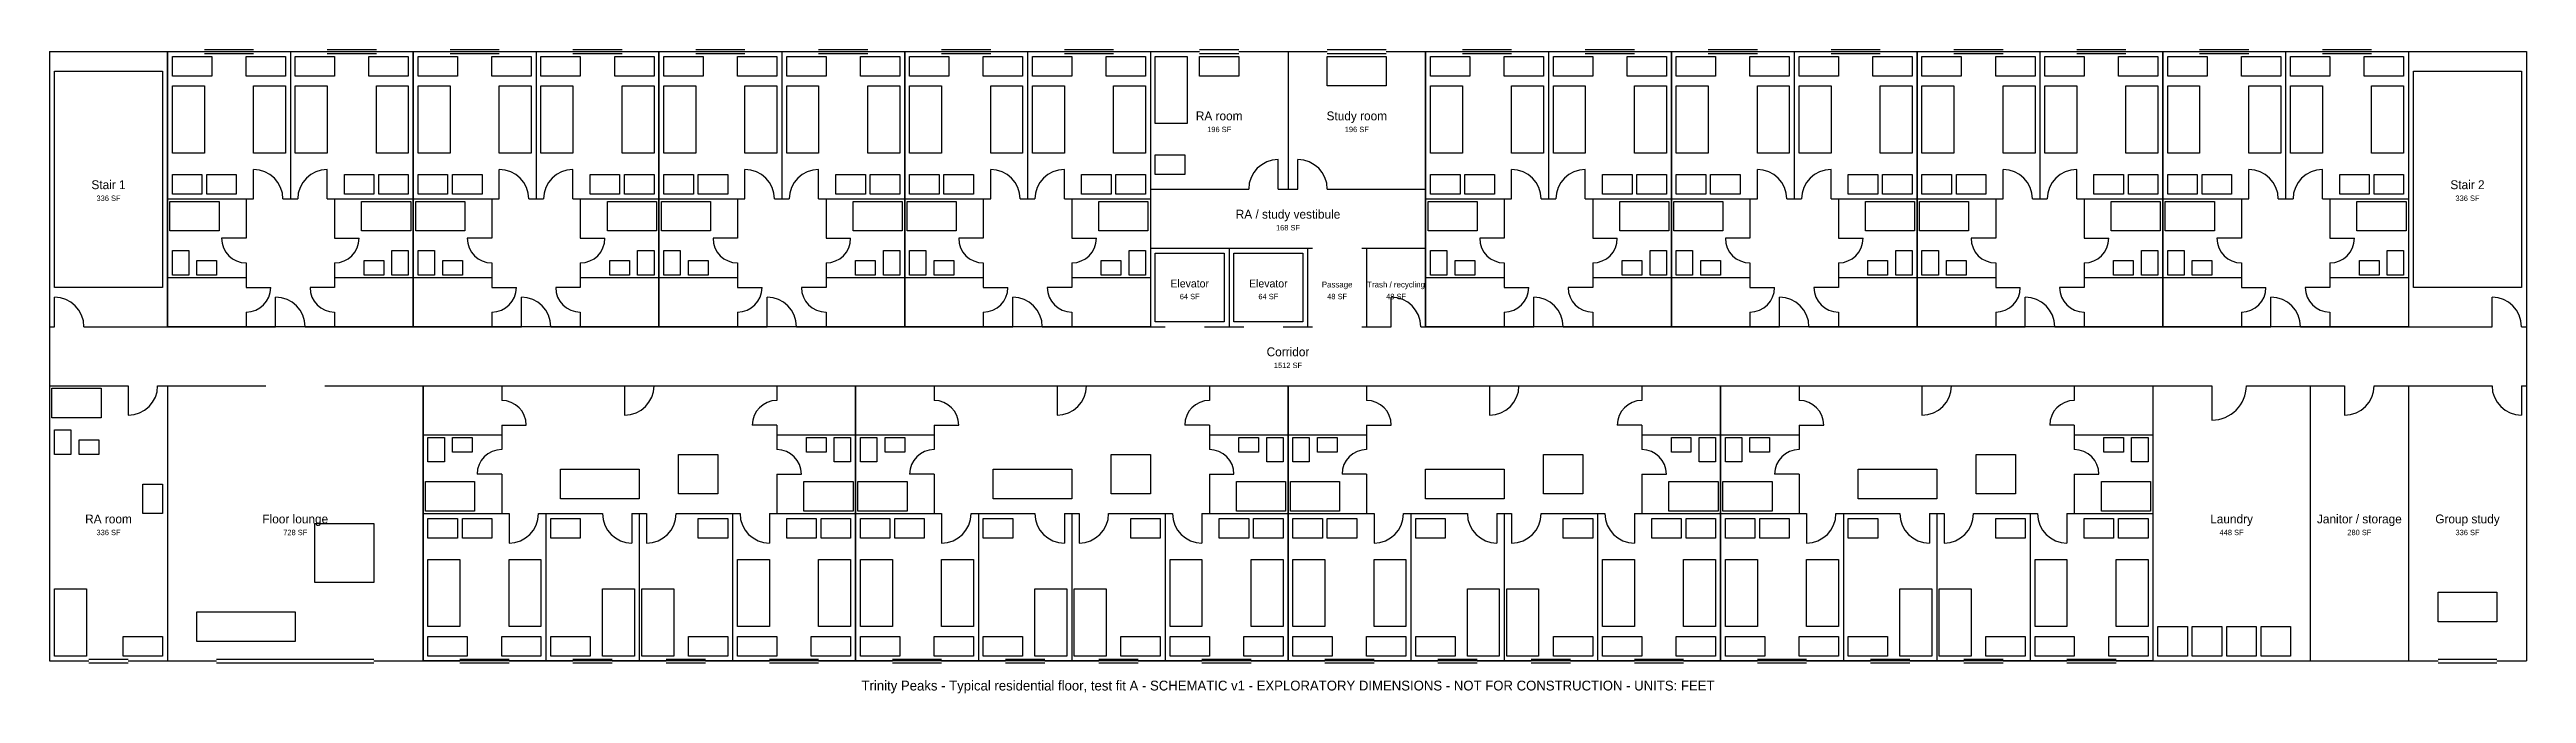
# Model space of a CAD drawing. Extents: x 0 to 252, y -65 to 0.
import ezdxf
from ezdxf.enums import TextEntityAlignment as Align

# ---------------------------------------------------------------- set-up
doc = ezdxf.new("R2010")
doc.units = 0
for name, color, linetype in [('DOORS', 1, 'CONTINUOUS'), ('FIXTURES', 4, 'CONTINUOUS'), ('FURNITURE', 8, 'CONTINUOUS'), ('MODULES', 6, 'CONTINUOUS'), ('TEXT', 7, 'CONTINUOUS'), ('WALLS', 7, 'CONTINUOUS'), ('WALLS-EXT', 7, 'CONTINUOUS'), ('WINDOWS', 5, 'CONTINUOUS')]:
    doc.layers.add(name, color=color, linetype=linetype)

msp = doc.modelspace()

# ---------------------------------------------------------------- linework, layer by layer
at = {"layer": 'DOORS'}
for p, q in [((20.75, -15), (20.75, -12)), ((28.25, -15), (28.25, -12)), ((45.75, -15), (45.75, -12)), ((53.25, -15), (53.25, -12)), ((70.75, -15), (70.75, -12)), ((78.25, -15), (78.25, -12)), ((95.75, -15), (95.75, -12)), ((103.25, -15), (103.25, -12)), ((125, -14), (125, -11)), ((127, -14), (127, -11)), ((148.75, -15), (148.75, -12)), ((156.25, -15), (156.25, -12)), ((173.75, -15), (173.75, -12)), ((181.25, -15), (181.25, -12)), ((198.75, -15), (198.75, -12)), ((206.25, -15), (206.25, -12)), ((223.75, -15), (223.75, -12)), ((231.25, -15), (231.25, -12)), ((20, -19), (17.5, -19)), ((29, -19), (31.5, -19)), ((45, -19), (42.5, -19)), ((54, -19), (56.5, -19)), ((70, -19), (67.5, -19)), ((79, -19), (81.5, -19)), ((95, -19), (92.5, -19)), ((104, -19), (106.5, -19)), ((148, -19), (145.5, -19)), ((157, -19), (159.5, -19)), ((173, -19), (170.5, -19)), ((182, -19), (184.5, -19)), ((198, -19), (195.5, -19)), ((207, -19), (209.5, -19)), ((223, -19), (220.5, -19)), ((232, -19), (234.5, -19)), ((0.5, -28), (0.5, -25)), ((20, -24), (22.5, -24)), ((23, -28), (23, -25)), ((29, -24), (26.5, -24)), ((45, -24), (47.5, -24)), ((48, -28), (48, -25)), ((54, -24), (51.5, -24)), ((70, -24), (72.5, -24)), ((73, -28), (73, -25)), ((79, -24), (76.5, -24)), ((95, -24), (97.5, -24)), ((98, -28), (98, -25)), ((104, -24), (101.5, -24)), ((136.5, -28), (136.5, -25)), ((148, -24), (150.5, -24)), ((151, -28), (151, -25)), ((157, -24), (154.5, -24)), ((173, -24), (175.5, -24)), ((176, -28), (176, -25)), ((182, -24), (179.5, -24)), ((198, -24), (200.5, -24)), ((201, -28), (201, -25)), ((207, -24), (204.5, -24)), ((223, -24), (225.5, -24)), ((226, -28), (226, -25)), ((232, -24), (229.5, -24)), ((248.5, -28), (248.5, -25)), ((8, -34), (8, -37)), ((58.5, -34), (58.5, -37)), ((102.5, -34), (102.5, -37)), ((146.5, -34), (146.5, -37)), ((190.5, -34), (190.5, -37)), ((220, -34), (220, -37.5)), ((233.5, -34), (233.5, -37)), ((251.5, -34), (251.5, -37)), ((46, -38), (48.5, -38)), ((74, -38), (71.5, -38)), ((90, -38), (92.5, -38)), ((118, -38), (115.5, -38)), ((134, -38), (136.5, -38)), ((162, -38), (159.5, -38)), ((178, -38), (180.5, -38)), ((206, -38), (203.5, -38)), ((46, -43), (43.5, -43)), ((74, -43), (76.5, -43)), ((90, -43), (87.5, -43)), ((118, -43), (120.5, -43)), ((134, -43), (131.5, -43)), ((162, -43), (164.5, -43)), ((178, -43), (175.5, -43)), ((206, -43), (208.5, -43)), ((46.75, -47), (46.75, -50)), ((59.25, -47), (59.25, -50)), ((60.75, -47), (60.75, -50)), ((73.25, -47), (73.25, -50)), ((90.75, -47), (90.75, -50)), ((103.25, -47), (103.25, -50)), ((104.75, -47), (104.75, -50)), ((117.25, -47), (117.25, -50)), ((134.75, -47), (134.75, -50)), ((147.25, -47), (147.25, -50)), ((148.75, -47), (148.75, -50)), ((161.25, -47), (161.25, -50)), ((178.75, -47), (178.75, -50)), ((191.25, -47), (191.25, -50)), ((192.75, -47), (192.75, -50)), ((205.25, -47), (205.25, -50))]:
    msp.add_line(p, q, dxfattribs=at)
for centre, radius, start, end in [((20.75, -15), 3, 0, 90), ((28.25, -15), 3, 90, 180), ((45.75, -15), 3, 0, 90), ((53.25, -15), 3, 90, 180), ((70.75, -15), 3, 0, 90), ((78.25, -15), 3, 90, 180), ((95.75, -15), 3, 0, 90), ((103.25, -15), 3, 90, 180), ((125, -14), 3, 90, 180), ((127, -14), 3, 0, 90), ((148.75, -15), 3, 0, 90), ((156.25, -15), 3, 90, 180), ((173.75, -15), 3, 0, 90), ((181.25, -15), 3, 90, 180), ((198.75, -15), 3, 0, 90), ((206.25, -15), 3, 90, 180), ((223.75, -15), 3, 0, 90), ((231.25, -15), 3, 90, 180), ((20, -19), 2.5, 180, 270), ((29, -19), 2.5, 270, 0), ((45, -19), 2.5, 180, 270), ((54, -19), 2.5, 270, 0), ((70, -19), 2.5, 180, 270), ((79, -19), 2.5, 270, 0), ((95, -19), 2.5, 180, 270), ((104, -19), 2.5, 270, 0), ((148, -19), 2.5, 180, 270), ((157, -19), 2.5, 270, 0), ((173, -19), 2.5, 180, 270), ((182, -19), 2.5, 270, 0), ((198, -19), 2.5, 180, 270), ((207, -19), 2.5, 270, 0), ((223, -19), 2.5, 180, 270), ((232, -19), 2.5, 270, 0), ((0.5, -28), 3, 0, 90), ((20, -24), 2.5, 270, 0), ((23, -28), 3, 0, 90), ((29, -24), 2.5, 180, 270), ((45, -24), 2.5, 270, 0), ((48, -28), 3, 0, 90), ((54, -24), 2.5, 180, 270), ((70, -24), 2.5, 270, 0), ((73, -28), 3, 0, 90), ((79, -24), 2.5, 180, 270), ((95, -24), 2.5, 270, 0), ((98, -28), 3, 0, 90), ((104, -24), 2.5, 180, 270), ((136.5, -28), 3, 0, 90), ((148, -24), 2.5, 270, 0), ((151, -28), 3, 0, 90), ((157, -24), 2.5, 180, 270), ((173, -24), 2.5, 270, 0), ((176, -28), 3, 0, 90), ((182, -24), 2.5, 180, 270), ((198, -24), 2.5, 270, 0), ((201, -28), 3, 0, 90), ((207, -24), 2.5, 180, 270), ((223, -24), 2.5, 270, 0), ((226, -28), 3, 0, 90), ((232, -24), 2.5, 180, 270), ((248.5, -28), 3, 0, 90), ((8, -34), 3, 270, 0), ((58.5, -34), 3, 270, 0), ((102.5, -34), 3, 270, 0), ((146.5, -34), 3, 270, 0), ((190.5, -34), 3, 270, 0), ((220, -34), 3.5, 270, 0), ((233.5, -34), 3, 270, 0), ((251.5, -34), 3, 180, 270), ((46, -38), 2.5, 0, 90), ((74, -38), 2.5, 90, 180), ((90, -38), 2.5, 0, 90), ((118, -38), 2.5, 90, 180), ((134, -38), 2.5, 0, 90), ((162, -38), 2.5, 90, 180), ((178, -38), 2.5, 0, 90), ((206, -38), 2.5, 90, 180), ((46, -43), 2.5, 90, 180), ((74, -43), 2.5, 0, 90), ((90, -43), 2.5, 90, 180), ((118, -43), 2.5, 0, 90), ((134, -43), 2.5, 90, 180), ((162, -43), 2.5, 0, 90), ((178, -43), 2.5, 90, 180), ((206, -43), 2.5, 0, 90), ((46.75, -47), 3, 270, 0), ((59.25, -47), 3, 180, 270), ((60.75, -47), 3, 270, 0), ((73.25, -47), 3, 180, 270), ((90.75, -47), 3, 270, 0), ((103.25, -47), 3, 180, 270), ((104.75, -47), 3, 270, 0), ((117.25, -47), 3, 180, 270), ((134.75, -47), 3, 270, 0), ((147.25, -47), 3, 180, 270), ((148.75, -47), 3, 270, 0), ((161.25, -47), 3, 180, 270), ((178.75, -47), 3, 270, 0), ((191.25, -47), 3, 180, 270), ((192.75, -47), 3, 270, 0), ((205.25, -47), 3, 180, 270)]:
    msp.add_arc(centre, radius, start, end, dxfattribs=at)
at = {"layer": 'FIXTURES'}
for p, q in [((0.5, -2), (11.5, -2)), ((0.5, -24), (0.5, -2)), ((11.5, -2), (11.5, -24)), ((240.5, -2), (251.5, -2)), ((240.5, -24), (240.5, -2)), ((251.5, -2), (251.5, -24)), ((12.25, -15.25), (17.25, -15.25)), ((12.25, -18.25), (12.25, -15.25)), ((17.25, -15.25), (17.25, -18.25)), ((31.75, -15.25), (36.75, -15.25)), ((31.75, -18.25), (31.75, -15.25)), ((36.75, -15.25), (36.75, -18.25)), ((37.25, -15.25), (42.25, -15.25)), ((37.25, -18.25), (37.25, -15.25)), ((42.25, -15.25), (42.25, -18.25)), ((56.75, -15.25), (61.75, -15.25)), ((56.75, -18.25), (56.75, -15.25)), ((61.75, -15.25), (61.75, -18.25)), ((62.25, -15.25), (67.25, -15.25)), ((62.25, -18.25), (62.25, -15.25)), ((67.25, -15.25), (67.25, -18.25)), ((81.75, -15.25), (86.75, -15.25)), ((81.75, -18.25), (81.75, -15.25)), ((86.75, -15.25), (86.75, -18.25)), ((87.25, -15.25), (92.25, -15.25)), ((87.25, -18.25), (87.25, -15.25)), ((92.25, -15.25), (92.25, -18.25)), ((106.75, -15.25), (111.75, -15.25)), ((106.75, -18.25), (106.75, -15.25)), ((111.75, -15.25), (111.75, -18.25)), ((140.25, -15.25), (145.25, -15.25)), ((140.25, -18.25), (140.25, -15.25)), ((145.25, -15.25), (145.25, -18.25)), ((159.75, -15.25), (164.75, -15.25)), ((159.75, -18.25), (159.75, -15.25)), ((164.75, -15.25), (164.75, -18.25)), ((165.25, -15.25), (170.25, -15.25)), ((165.25, -18.25), (165.25, -15.25)), ((170.25, -15.25), (170.25, -18.25)), ((184.75, -15.25), (189.75, -15.25)), ((184.75, -18.25), (184.75, -15.25)), ((189.75, -15.25), (189.75, -18.25)), ((190.25, -15.25), (195.25, -15.25)), ((190.25, -18.25), (190.25, -15.25)), ((195.25, -15.25), (195.25, -18.25)), ((209.75, -15.25), (214.75, -15.25)), ((209.75, -18.25), (209.75, -15.25)), ((214.75, -15.25), (214.75, -18.25)), ((215.25, -15.25), (220.25, -15.25)), ((215.25, -18.25), (215.25, -15.25)), ((220.25, -15.25), (220.25, -18.25)), ((234.75, -15.25), (239.75, -15.25)), ((234.75, -18.25), (234.75, -15.25)), ((239.75, -15.25), (239.75, -18.25)), ((17.25, -18.25), (12.25, -18.25)), ((36.75, -18.25), (31.75, -18.25)), ((42.25, -18.25), (37.25, -18.25)), ((61.75, -18.25), (56.75, -18.25)), ((67.25, -18.25), (62.25, -18.25)), ((86.75, -18.25), (81.75, -18.25)), ((92.25, -18.25), (87.25, -18.25)), ((111.75, -18.25), (106.75, -18.25)), ((145.25, -18.25), (140.25, -18.25)), ((164.75, -18.25), (159.75, -18.25)), ((170.25, -18.25), (165.25, -18.25)), ((189.75, -18.25), (184.75, -18.25)), ((195.25, -18.25), (190.25, -18.25)), ((214.75, -18.25), (209.75, -18.25)), ((220.25, -18.25), (215.25, -18.25)), ((239.75, -18.25), (234.75, -18.25)), ((12.5, -20.25), (14.17, -20.25)), ((12.5, -22.75), (12.5, -20.25)), ((14.17, -20.25), (14.17, -22.75)), ((15, -21.25), (17, -21.25)), ((15, -22.75), (15, -21.25)), ((17, -21.25), (17, -22.75)), ((32, -21.25), (34, -21.25)), ((32, -22.75), (32, -21.25)), ((34, -21.25), (34, -22.75)), ((34.83, -20.25), (36.5, -20.25)), ((34.83, -22.75), (34.83, -20.25)), ((36.5, -20.25), (36.5, -22.75)), ((37.5, -20.25), (39.17, -20.25)), ((37.5, -22.75), (37.5, -20.25)), ((39.17, -20.25), (39.17, -22.75)), ((40, -21.25), (42, -21.25)), ((40, -22.75), (40, -21.25)), ((42, -21.25), (42, -22.75)), ((57, -21.25), (59, -21.25)), ((57, -22.75), (57, -21.25)), ((59, -21.25), (59, -22.75)), ((59.83, -20.25), (61.5, -20.25)), ((59.83, -22.75), (59.83, -20.25)), ((61.5, -20.25), (61.5, -22.75)), ((62.5, -20.25), (64.17, -20.25)), ((62.5, -22.75), (62.5, -20.25)), ((64.17, -20.25), (64.17, -22.75)), ((65, -21.25), (67, -21.25)), ((65, -22.75), (65, -21.25)), ((67, -21.25), (67, -22.75)), ((82, -21.25), (84, -21.25)), ((82, -22.75), (82, -21.25)), ((84, -21.25), (84, -22.75)), ((84.83, -20.25), (86.5, -20.25)), ((84.83, -22.75), (84.83, -20.25)), ((86.5, -20.25), (86.5, -22.75)), ((87.5, -20.25), (89.17, -20.25)), ((87.5, -22.75), (87.5, -20.25)), ((89.17, -20.25), (89.17, -22.75)), ((90, -21.25), (92, -21.25)), ((90, -22.75), (90, -21.25)), ((92, -21.25), (92, -22.75)), ((107, -21.25), (109, -21.25)), ((107, -22.75), (107, -21.25)), ((109, -21.25), (109, -22.75)), ((109.83, -20.25), (111.5, -20.25)), ((109.83, -22.75), (109.83, -20.25)), ((111.5, -20.25), (111.5, -22.75)), ((112.5, -20.5), (119.5, -20.5)), ((112.5, -27.5), (112.5, -20.5)), ((119.5, -20.5), (119.5, -27.5)), ((120.5, -20.5), (127.5, -20.5)), ((120.5, -27.5), (120.5, -20.5)), ((127.5, -20.5), (127.5, -27.5)), ((140.5, -20.25), (142.17, -20.25)), ((140.5, -22.75), (140.5, -20.25)), ((142.17, -20.25), (142.17, -22.75)), ((143, -21.25), (145, -21.25)), ((143, -22.75), (143, -21.25)), ((145, -21.25), (145, -22.75)), ((160, -21.25), (162, -21.25)), ((160, -22.75), (160, -21.25)), ((162, -21.25), (162, -22.75)), ((162.83, -20.25), (164.5, -20.25)), ((162.83, -22.75), (162.83, -20.25)), ((164.5, -20.25), (164.5, -22.75)), ((165.5, -20.25), (167.17, -20.25)), ((165.5, -22.75), (165.5, -20.25)), ((167.17, -20.25), (167.17, -22.75)), ((168, -21.25), (170, -21.25)), ((168, -22.75), (168, -21.25)), ((170, -21.25), (170, -22.75)), ((185, -21.25), (187, -21.25)), ((185, -22.75), (185, -21.25)), ((187, -21.25), (187, -22.75)), ((187.83, -20.25), (189.5, -20.25)), ((187.83, -22.75), (187.83, -20.25)), ((189.5, -20.25), (189.5, -22.75)), ((190.5, -20.25), (192.17, -20.25)), ((190.5, -22.75), (190.5, -20.25)), ((192.17, -20.25), (192.17, -22.75)), ((193, -21.25), (195, -21.25)), ((193, -22.75), (193, -21.25)), ((195, -21.25), (195, -22.75)), ((210, -21.25), (212, -21.25)), ((210, -22.75), (210, -21.25)), ((212, -21.25), (212, -22.75)), ((212.83, -20.25), (214.5, -20.25)), ((212.83, -22.75), (212.83, -20.25)), ((214.5, -20.25), (214.5, -22.75)), ((215.5, -20.25), (217.17, -20.25)), ((215.5, -22.75), (215.5, -20.25)), ((217.17, -20.25), (217.17, -22.75)), ((218, -21.25), (220, -21.25)), ((218, -22.75), (218, -21.25)), ((220, -21.25), (220, -22.75)), ((235, -21.25), (237, -21.25)), ((235, -22.75), (235, -21.25)), ((237, -21.25), (237, -22.75)), ((237.83, -20.25), (239.5, -20.25)), ((237.83, -22.75), (237.83, -20.25)), ((239.5, -20.25), (239.5, -22.75)), ((11.5, -24), (0.5, -24)), ((14.17, -22.75), (12.5, -22.75)), ((17, -22.75), (15, -22.75)), ((34, -22.75), (32, -22.75)), ((36.5, -22.75), (34.83, -22.75)), ((39.17, -22.75), (37.5, -22.75)), ((42, -22.75), (40, -22.75)), ((59, -22.75), (57, -22.75)), ((61.5, -22.75), (59.83, -22.75)), ((64.17, -22.75), (62.5, -22.75)), ((67, -22.75), (65, -22.75)), ((84, -22.75), (82, -22.75)), ((86.5, -22.75), (84.83, -22.75)), ((89.17, -22.75), (87.5, -22.75)), ((92, -22.75), (90, -22.75)), ((109, -22.75), (107, -22.75)), ((111.5, -22.75), (109.83, -22.75)), ((142.17, -22.75), (140.5, -22.75)), ((145, -22.75), (143, -22.75)), ((162, -22.75), (160, -22.75)), ((164.5, -22.75), (162.83, -22.75)), ((167.17, -22.75), (165.5, -22.75)), ((170, -22.75), (168, -22.75)), ((187, -22.75), (185, -22.75)), ((189.5, -22.75), (187.83, -22.75)), ((192.17, -22.75), (190.5, -22.75)), ((195, -22.75), (193, -22.75)), ((212, -22.75), (210, -22.75)), ((214.5, -22.75), (212.83, -22.75)), ((217.17, -22.75), (215.5, -22.75)), ((220, -22.75), (218, -22.75)), ((237, -22.75), (235, -22.75)), ((239.5, -22.75), (237.83, -22.75)), ((251.5, -24), (240.5, -24)), ((119.5, -27.5), (112.5, -27.5)), ((127.5, -27.5), (120.5, -27.5)), ((0.25, -34.25), (5.25, -34.25)), ((0.25, -37.25), (0.25, -34.25)), ((5.25, -34.25), (5.25, -37.25)), ((5.25, -37.25), (0.25, -37.25)), ((0.5, -38.5), (2.17, -38.5)), ((0.5, -41), (0.5, -38.5)), ((2.17, -38.5), (2.17, -41)), ((3, -39.5), (5, -39.5)), ((3, -41), (3, -39.5)), ((5, -39.5), (5, -41)), ((38.5, -39.25), (40.17, -39.25)), ((38.5, -41.75), (38.5, -39.25)), ((40.17, -39.25), (40.17, -41.75)), ((41, -39.25), (43, -39.25)), ((41, -40.75), (41, -39.25)), ((43, -39.25), (43, -40.75)), ((77, -39.25), (79, -39.25)), ((77, -40.75), (77, -39.25)), ((79, -39.25), (79, -40.75)), ((79.83, -39.25), (81.5, -39.25)), ((79.83, -41.75), (79.83, -39.25)), ((81.5, -39.25), (81.5, -41.75)), ((82.5, -39.25), (84.17, -39.25)), ((82.5, -41.75), (82.5, -39.25)), ((84.17, -39.25), (84.17, -41.75)), ((85, -39.25), (87, -39.25)), ((85, -40.75), (85, -39.25)), ((87, -39.25), (87, -40.75)), ((121, -39.25), (123, -39.25)), ((121, -40.75), (121, -39.25)), ((123, -39.25), (123, -40.75)), ((123.83, -39.25), (125.5, -39.25)), ((123.83, -41.75), (123.83, -39.25)), ((125.5, -39.25), (125.5, -41.75)), ((126.5, -39.25), (128.17, -39.25)), ((126.5, -41.75), (126.5, -39.25)), ((128.17, -39.25), (128.17, -41.75)), ((129, -39.25), (131, -39.25)), ((129, -40.75), (129, -39.25)), ((131, -39.25), (131, -40.75)), ((165, -39.25), (167, -39.25)), ((165, -40.75), (165, -39.25)), ((167, -39.25), (167, -40.75)), ((167.83, -39.25), (169.5, -39.25)), ((167.83, -41.75), (167.83, -39.25)), ((169.5, -39.25), (169.5, -41.75)), ((170.5, -39.25), (172.17, -39.25)), ((170.5, -41.75), (170.5, -39.25)), ((172.17, -39.25), (172.17, -41.75)), ((173, -39.25), (175, -39.25)), ((173, -40.75), (173, -39.25)), ((175, -39.25), (175, -40.75)), ((209, -39.25), (211, -39.25)), ((209, -40.75), (209, -39.25)), ((211, -39.25), (211, -40.75)), ((211.83, -39.25), (213.5, -39.25)), ((211.83, -41.75), (211.83, -39.25)), ((213.5, -39.25), (213.5, -41.75)), ((2.17, -41), (0.5, -41)), ((5, -41), (3, -41)), ((40.17, -41.75), (38.5, -41.75)), ((43, -40.75), (41, -40.75)), ((79, -40.75), (77, -40.75)), ((81.5, -41.75), (79.83, -41.75)), ((84.17, -41.75), (82.5, -41.75)), ((87, -40.75), (85, -40.75)), ((123, -40.75), (121, -40.75)), ((125.5, -41.75), (123.83, -41.75)), ((128.17, -41.75), (126.5, -41.75)), ((131, -40.75), (129, -40.75)), ((167, -40.75), (165, -40.75)), ((169.5, -41.75), (167.83, -41.75)), ((172.17, -41.75), (170.5, -41.75)), ((175, -40.75), (173, -40.75)), ((211, -40.75), (209, -40.75)), ((213.5, -41.75), (211.83, -41.75)), ((38.25, -43.75), (43.25, -43.75)), ((38.25, -46.75), (38.25, -43.75)), ((43.25, -43.75), (43.25, -46.75)), ((76.75, -43.75), (81.75, -43.75)), ((76.75, -46.75), (76.75, -43.75)), ((81.75, -43.75), (81.75, -46.75)), ((82.25, -43.75), (87.25, -43.75)), ((82.25, -46.75), (82.25, -43.75)), ((87.25, -43.75), (87.25, -46.75)), ((120.75, -43.75), (125.75, -43.75)), ((120.75, -46.75), (120.75, -43.75)), ((125.75, -43.75), (125.75, -46.75)), ((126.25, -43.75), (131.25, -43.75)), ((126.25, -46.75), (126.25, -43.75)), ((131.25, -43.75), (131.25, -46.75)), ((164.75, -43.75), (169.75, -43.75)), ((164.75, -46.75), (164.75, -43.75)), ((169.75, -43.75), (169.75, -46.75)), ((170.25, -43.75), (175.25, -43.75)), ((170.25, -46.75), (170.25, -43.75)), ((175.25, -43.75), (175.25, -46.75)), ((208.75, -43.75), (213.75, -43.75)), ((208.75, -46.75), (208.75, -43.75)), ((213.75, -43.75), (213.75, -46.75)), ((43.25, -46.75), (38.25, -46.75)), ((81.75, -46.75), (76.75, -46.75)), ((87.25, -46.75), (82.25, -46.75)), ((125.75, -46.75), (120.75, -46.75)), ((131.25, -46.75), (126.25, -46.75)), ((169.75, -46.75), (164.75, -46.75)), ((175.25, -46.75), (170.25, -46.75)), ((213.75, -46.75), (208.75, -46.75)), ((214.5, -58.5), (217.5, -58.5)), ((214.5, -61.5), (214.5, -58.5)), ((217.5, -58.5), (217.5, -61.5)), ((218, -58.5), (221, -58.5)), ((218, -61.5), (218, -58.5)), ((221, -58.5), (221, -61.5)), ((221.5, -58.5), (224.5, -58.5)), ((221.5, -61.5), (221.5, -58.5)), ((224.5, -58.5), (224.5, -61.5)), ((225, -58.5), (228, -58.5)), ((225, -61.5), (225, -58.5)), ((228, -58.5), (228, -61.5)), ((217.5, -61.5), (214.5, -61.5)), ((221, -61.5), (218, -61.5)), ((224.5, -61.5), (221.5, -61.5)), ((228, -61.5), (225, -61.5))]:
    msp.add_line(p, q, dxfattribs=at)
at = {"layer": 'FURNITURE'}
for p, q in [((12.5, -0.5), (16.5, -0.5)), ((12.5, -2.5), (12.5, -0.5)), ((16.5, -2.5), (12.5, -2.5)), ((16.5, -0.5), (16.5, -2.5)), ((20, -0.5), (24, -0.5)), ((20, -2.5), (20, -0.5)), ((24, -2.5), (20, -2.5)), ((24, -0.5), (24, -2.5)), ((25, -0.5), (29, -0.5)), ((25, -2.5), (25, -0.5)), ((29, -2.5), (25, -2.5)), ((29, -0.5), (29, -2.5)), ((32.5, -0.5), (36.5, -0.5)), ((32.5, -2.5), (32.5, -0.5)), ((36.5, -2.5), (32.5, -2.5)), ((36.5, -0.5), (36.5, -2.5)), ((37.5, -0.5), (41.5, -0.5)), ((37.5, -2.5), (37.5, -0.5)), ((41.5, -2.5), (37.5, -2.5)), ((41.5, -0.5), (41.5, -2.5)), ((45, -0.5), (49, -0.5)), ((45, -2.5), (45, -0.5)), ((49, -2.5), (45, -2.5)), ((49, -0.5), (49, -2.5)), ((50, -0.5), (54, -0.5)), ((50, -2.5), (50, -0.5)), ((54, -2.5), (50, -2.5)), ((54, -0.5), (54, -2.5)), ((57.5, -0.5), (61.5, -0.5)), ((57.5, -2.5), (57.5, -0.5)), ((61.5, -2.5), (57.5, -2.5)), ((61.5, -0.5), (61.5, -2.5)), ((62.5, -0.5), (66.5, -0.5)), ((62.5, -2.5), (62.5, -0.5)), ((66.5, -2.5), (62.5, -2.5)), ((66.5, -0.5), (66.5, -2.5)), ((70, -0.5), (74, -0.5)), ((70, -2.5), (70, -0.5)), ((74, -2.5), (70, -2.5)), ((74, -0.5), (74, -2.5)), ((75, -0.5), (79, -0.5)), ((75, -2.5), (75, -0.5)), ((79, -2.5), (75, -2.5)), ((79, -0.5), (79, -2.5)), ((82.5, -0.5), (86.5, -0.5)), ((82.5, -2.5), (82.5, -0.5)), ((86.5, -2.5), (82.5, -2.5)), ((86.5, -0.5), (86.5, -2.5)), ((87.5, -0.5), (91.5, -0.5)), ((87.5, -2.5), (87.5, -0.5)), ((91.5, -2.5), (87.5, -2.5)), ((91.5, -0.5), (91.5, -2.5)), ((95, -0.5), (99, -0.5)), ((95, -2.5), (95, -0.5)), ((99, -2.5), (95, -2.5)), ((99, -0.5), (99, -2.5)), ((100, -0.5), (104, -0.5)), ((100, -2.5), (100, -0.5)), ((104, -2.5), (100, -2.5)), ((104, -0.5), (104, -2.5)), ((107.5, -0.5), (111.5, -0.5)), ((107.5, -2.5), (107.5, -0.5)), ((111.5, -2.5), (107.5, -2.5)), ((111.5, -0.5), (111.5, -2.5)), ((112.5, -0.5), (115.75, -0.5)), ((112.5, -7.33), (112.5, -0.5)), ((115.75, -0.5), (115.75, -7.33)), ((117, -0.5), (121, -0.5)), ((117, -2.5), (117, -0.5)), ((121, -2.5), (117, -2.5)), ((121, -0.5), (121, -2.5)), ((130, -0.5), (136, -0.5)), ((130, -3.5), (130, -0.5)), ((136, -0.5), (136, -3.5)), ((140.5, -0.5), (144.5, -0.5)), ((140.5, -2.5), (140.5, -0.5)), ((144.5, -2.5), (140.5, -2.5)), ((144.5, -0.5), (144.5, -2.5)), ((148, -0.5), (152, -0.5)), ((148, -2.5), (148, -0.5)), ((152, -2.5), (148, -2.5)), ((152, -0.5), (152, -2.5)), ((153, -0.5), (157, -0.5)), ((153, -2.5), (153, -0.5)), ((157, -2.5), (153, -2.5)), ((157, -0.5), (157, -2.5)), ((160.5, -0.5), (164.5, -0.5)), ((160.5, -2.5), (160.5, -0.5)), ((164.5, -2.5), (160.5, -2.5)), ((164.5, -0.5), (164.5, -2.5)), ((165.5, -0.5), (169.5, -0.5)), ((165.5, -2.5), (165.5, -0.5)), ((169.5, -2.5), (165.5, -2.5)), ((169.5, -0.5), (169.5, -2.5)), ((173, -0.5), (177, -0.5)), ((173, -2.5), (173, -0.5)), ((177, -2.5), (173, -2.5)), ((177, -0.5), (177, -2.5)), ((178, -0.5), (182, -0.5)), ((178, -2.5), (178, -0.5)), ((182, -2.5), (178, -2.5)), ((182, -0.5), (182, -2.5)), ((185.5, -0.5), (189.5, -0.5)), ((185.5, -2.5), (185.5, -0.5)), ((189.5, -2.5), (185.5, -2.5)), ((189.5, -0.5), (189.5, -2.5)), ((190.5, -0.5), (194.5, -0.5)), ((190.5, -2.5), (190.5, -0.5)), ((194.5, -2.5), (190.5, -2.5)), ((194.5, -0.5), (194.5, -2.5)), ((198, -0.5), (202, -0.5)), ((198, -2.5), (198, -0.5)), ((202, -2.5), (198, -2.5)), ((202, -0.5), (202, -2.5)), ((203, -0.5), (207, -0.5)), ((203, -2.5), (203, -0.5)), ((207, -2.5), (203, -2.5)), ((207, -0.5), (207, -2.5)), ((210.5, -0.5), (214.5, -0.5)), ((210.5, -2.5), (210.5, -0.5)), ((214.5, -2.5), (210.5, -2.5)), ((214.5, -0.5), (214.5, -2.5)), ((215.5, -0.5), (219.5, -0.5)), ((215.5, -2.5), (215.5, -0.5)), ((219.5, -2.5), (215.5, -2.5)), ((219.5, -0.5), (219.5, -2.5)), ((223, -0.5), (227, -0.5)), ((223, -2.5), (223, -0.5)), ((227, -2.5), (223, -2.5)), ((227, -0.5), (227, -2.5)), ((228, -0.5), (232, -0.5)), ((228, -2.5), (228, -0.5)), ((232, -2.5), (228, -2.5)), ((232, -0.5), (232, -2.5)), ((235.5, -0.5), (239.5, -0.5)), ((235.5, -2.5), (235.5, -0.5)), ((239.5, -2.5), (235.5, -2.5)), ((239.5, -0.5), (239.5, -2.5)), ((12.5, -3.5), (15.75, -3.5)), ((12.5, -10.33), (12.5, -3.5)), ((15.75, -3.5), (15.75, -10.33)), ((20.75, -3.5), (24, -3.5)), ((20.75, -10.33), (20.75, -3.5)), ((24, -3.5), (24, -10.33)), ((25, -3.5), (28.25, -3.5)), ((25, -10.33), (25, -3.5)), ((28.25, -3.5), (28.25, -10.33)), ((33.25, -3.5), (36.5, -3.5)), ((33.25, -10.33), (33.25, -3.5)), ((36.5, -3.5), (36.5, -10.33)), ((37.5, -3.5), (40.75, -3.5)), ((37.5, -10.33), (37.5, -3.5)), ((40.75, -3.5), (40.75, -10.33)), ((45.75, -3.5), (49, -3.5)), ((45.75, -10.33), (45.75, -3.5)), ((49, -3.5), (49, -10.33)), ((50, -3.5), (53.25, -3.5)), ((50, -10.33), (50, -3.5)), ((53.25, -3.5), (53.25, -10.33)), ((58.25, -3.5), (61.5, -3.5)), ((58.25, -10.33), (58.25, -3.5)), ((61.5, -3.5), (61.5, -10.33)), ((62.5, -3.5), (65.75, -3.5)), ((62.5, -10.33), (62.5, -3.5)), ((65.75, -3.5), (65.75, -10.33)), ((70.75, -3.5), (74, -3.5)), ((70.75, -10.33), (70.75, -3.5)), ((74, -3.5), (74, -10.33)), ((75, -3.5), (78.25, -3.5)), ((75, -10.33), (75, -3.5)), ((78.25, -3.5), (78.25, -10.33)), ((83.25, -3.5), (86.5, -3.5)), ((83.25, -10.33), (83.25, -3.5)), ((86.5, -3.5), (86.5, -10.33)), ((87.5, -3.5), (90.75, -3.5)), ((87.5, -10.33), (87.5, -3.5)), ((90.75, -3.5), (90.75, -10.33)), ((95.75, -3.5), (99, -3.5)), ((95.75, -10.33), (95.75, -3.5)), ((99, -3.5), (99, -10.33)), ((100, -3.5), (103.25, -3.5)), ((100, -10.33), (100, -3.5)), ((103.25, -3.5), (103.25, -10.33)), ((108.25, -3.5), (111.5, -3.5)), ((108.25, -10.33), (108.25, -3.5)), ((111.5, -3.5), (111.5, -10.33)), ((136, -3.5), (130, -3.5)), ((140.5, -3.5), (143.75, -3.5)), ((140.5, -10.33), (140.5, -3.5)), ((143.75, -3.5), (143.75, -10.33)), ((148.75, -3.5), (152, -3.5)), ((148.75, -10.33), (148.75, -3.5)), ((152, -3.5), (152, -10.33)), ((153, -3.5), (156.25, -3.5)), ((153, -10.33), (153, -3.5)), ((156.25, -3.5), (156.25, -10.33)), ((161.25, -3.5), (164.5, -3.5)), ((161.25, -10.33), (161.25, -3.5)), ((164.5, -3.5), (164.5, -10.33)), ((165.5, -3.5), (168.75, -3.5)), ((165.5, -10.33), (165.5, -3.5)), ((168.75, -3.5), (168.75, -10.33)), ((173.75, -3.5), (177, -3.5)), ((173.75, -10.33), (173.75, -3.5)), ((177, -3.5), (177, -10.33)), ((178, -3.5), (181.25, -3.5)), ((178, -10.33), (178, -3.5)), ((181.25, -3.5), (181.25, -10.33)), ((186.25, -3.5), (189.5, -3.5)), ((186.25, -10.33), (186.25, -3.5)), ((189.5, -3.5), (189.5, -10.33)), ((190.5, -3.5), (193.75, -3.5)), ((190.5, -10.33), (190.5, -3.5)), ((193.75, -3.5), (193.75, -10.33)), ((198.75, -3.5), (202, -3.5)), ((198.75, -10.33), (198.75, -3.5)), ((202, -3.5), (202, -10.33)), ((203, -3.5), (206.25, -3.5)), ((203, -10.33), (203, -3.5)), ((206.25, -3.5), (206.25, -10.33)), ((211.25, -3.5), (214.5, -3.5)), ((211.25, -10.33), (211.25, -3.5)), ((214.5, -3.5), (214.5, -10.33)), ((215.5, -3.5), (218.75, -3.5)), ((215.5, -10.33), (215.5, -3.5)), ((218.75, -3.5), (218.75, -10.33)), ((223.75, -3.5), (227, -3.5)), ((223.75, -10.33), (223.75, -3.5)), ((227, -3.5), (227, -10.33)), ((228, -3.5), (231.25, -3.5)), ((228, -10.33), (228, -3.5)), ((231.25, -3.5), (231.25, -10.33)), ((236.25, -3.5), (239.5, -3.5)), ((236.25, -10.33), (236.25, -3.5)), ((239.5, -3.5), (239.5, -10.33)), ((115.75, -7.33), (112.5, -7.33)), ((15.75, -10.33), (12.5, -10.33)), ((12.5, -12.5), (15.5, -12.5)), ((12.5, -14.5), (12.5, -12.5)), ((15.5, -12.5), (15.5, -14.5)), ((16, -12.5), (19, -12.5)), ((16, -14.5), (16, -12.5)), ((19, -12.5), (19, -14.5)), ((24, -10.33), (20.75, -10.33)), ((28.25, -10.33), (25, -10.33)), ((30, -12.5), (33, -12.5)), ((30, -14.5), (30, -12.5)), ((33, -12.5), (33, -14.5)), ((36.5, -10.33), (33.25, -10.33)), ((33.5, -12.5), (36.5, -12.5)), ((33.5, -14.5), (33.5, -12.5)), ((36.5, -12.5), (36.5, -14.5)), ((40.75, -10.33), (37.5, -10.33)), ((37.5, -12.5), (40.5, -12.5)), ((37.5, -14.5), (37.5, -12.5)), ((40.5, -12.5), (40.5, -14.5)), ((41, -12.5), (44, -12.5)), ((41, -14.5), (41, -12.5)), ((44, -12.5), (44, -14.5)), ((49, -10.33), (45.75, -10.33)), ((53.25, -10.33), (50, -10.33)), ((55, -12.5), (58, -12.5)), ((55, -14.5), (55, -12.5)), ((58, -12.5), (58, -14.5)), ((61.5, -10.33), (58.25, -10.33)), ((58.5, -12.5), (61.5, -12.5)), ((58.5, -14.5), (58.5, -12.5)), ((61.5, -12.5), (61.5, -14.5)), ((65.75, -10.33), (62.5, -10.33)), ((62.5, -12.5), (65.5, -12.5)), ((62.5, -14.5), (62.5, -12.5)), ((65.5, -12.5), (65.5, -14.5)), ((66, -12.5), (69, -12.5)), ((66, -14.5), (66, -12.5)), ((69, -12.5), (69, -14.5)), ((74, -10.33), (70.75, -10.33)), ((78.25, -10.33), (75, -10.33)), ((80, -12.5), (83, -12.5)), ((80, -14.5), (80, -12.5)), ((83, -12.5), (83, -14.5)), ((86.5, -10.33), (83.25, -10.33)), ((83.5, -12.5), (86.5, -12.5)), ((83.5, -14.5), (83.5, -12.5)), ((86.5, -12.5), (86.5, -14.5)), ((90.75, -10.33), (87.5, -10.33)), ((87.5, -12.5), (90.5, -12.5)), ((87.5, -14.5), (87.5, -12.5)), ((90.5, -12.5), (90.5, -14.5)), ((91, -12.5), (94, -12.5)), ((91, -14.5), (91, -12.5)), ((94, -12.5), (94, -14.5)), ((99, -10.33), (95.75, -10.33)), ((103.25, -10.33), (100, -10.33)), ((105, -12.5), (108, -12.5)), ((105, -14.5), (105, -12.5)), ((108, -12.5), (108, -14.5)), ((111.5, -10.33), (108.25, -10.33)), ((108.5, -12.5), (111.5, -12.5)), ((108.5, -14.5), (108.5, -12.5)), ((111.5, -12.5), (111.5, -14.5)), ((112.5, -10.5), (115.5, -10.5)), ((112.5, -12.5), (112.5, -10.5)), ((115.5, -12.5), (112.5, -12.5)), ((115.5, -10.5), (115.5, -12.5)), ((143.75, -10.33), (140.5, -10.33)), ((140.5, -12.5), (143.5, -12.5)), ((140.5, -14.5), (140.5, -12.5)), ((143.5, -12.5), (143.5, -14.5)), ((144, -12.5), (147, -12.5)), ((144, -14.5), (144, -12.5)), ((147, -12.5), (147, -14.5)), ((152, -10.33), (148.75, -10.33)), ((156.25, -10.33), (153, -10.33)), ((158, -12.5), (161, -12.5)), ((158, -14.5), (158, -12.5)), ((161, -12.5), (161, -14.5)), ((164.5, -10.33), (161.25, -10.33)), ((161.5, -12.5), (164.5, -12.5)), ((161.5, -14.5), (161.5, -12.5)), ((164.5, -12.5), (164.5, -14.5)), ((168.75, -10.33), (165.5, -10.33)), ((165.5, -12.5), (168.5, -12.5)), ((165.5, -14.5), (165.5, -12.5)), ((168.5, -12.5), (168.5, -14.5)), ((169, -12.5), (172, -12.5)), ((169, -14.5), (169, -12.5)), ((172, -12.5), (172, -14.5)), ((177, -10.33), (173.75, -10.33)), ((181.25, -10.33), (178, -10.33)), ((183, -12.5), (186, -12.5)), ((183, -14.5), (183, -12.5)), ((186, -12.5), (186, -14.5)), ((189.5, -10.33), (186.25, -10.33)), ((186.5, -12.5), (189.5, -12.5)), ((186.5, -14.5), (186.5, -12.5)), ((189.5, -12.5), (189.5, -14.5)), ((193.75, -10.33), (190.5, -10.33)), ((190.5, -12.5), (193.5, -12.5)), ((190.5, -14.5), (190.5, -12.5)), ((193.5, -12.5), (193.5, -14.5)), ((194, -12.5), (197, -12.5)), ((194, -14.5), (194, -12.5)), ((197, -12.5), (197, -14.5)), ((202, -10.33), (198.75, -10.33)), ((206.25, -10.33), (203, -10.33)), ((208, -12.5), (211, -12.5)), ((208, -14.5), (208, -12.5)), ((211, -12.5), (211, -14.5)), ((214.5, -10.33), (211.25, -10.33)), ((211.5, -12.5), (214.5, -12.5)), ((211.5, -14.5), (211.5, -12.5)), ((214.5, -12.5), (214.5, -14.5)), ((218.75, -10.33), (215.5, -10.33)), ((215.5, -12.5), (218.5, -12.5)), ((215.5, -14.5), (215.5, -12.5)), ((218.5, -12.5), (218.5, -14.5)), ((219, -12.5), (222, -12.5)), ((219, -14.5), (219, -12.5)), ((222, -12.5), (222, -14.5)), ((227, -10.33), (223.75, -10.33)), ((231.25, -10.33), (228, -10.33)), ((233, -12.5), (236, -12.5)), ((233, -14.5), (233, -12.5)), ((236, -12.5), (236, -14.5)), ((239.5, -10.33), (236.25, -10.33)), ((236.5, -12.5), (239.5, -12.5)), ((236.5, -14.5), (236.5, -12.5)), ((239.5, -12.5), (239.5, -14.5)), ((15.5, -14.5), (12.5, -14.5)), ((19, -14.5), (16, -14.5)), ((33, -14.5), (30, -14.5)), ((36.5, -14.5), (33.5, -14.5)), ((40.5, -14.5), (37.5, -14.5)), ((44, -14.5), (41, -14.5)), ((58, -14.5), (55, -14.5)), ((61.5, -14.5), (58.5, -14.5)), ((65.5, -14.5), (62.5, -14.5)), ((69, -14.5), (66, -14.5)), ((83, -14.5), (80, -14.5)), ((86.5, -14.5), (83.5, -14.5)), ((90.5, -14.5), (87.5, -14.5)), ((94, -14.5), (91, -14.5)), ((108, -14.5), (105, -14.5)), ((111.5, -14.5), (108.5, -14.5)), ((143.5, -14.5), (140.5, -14.5)), ((147, -14.5), (144, -14.5)), ((161, -14.5), (158, -14.5)), ((164.5, -14.5), (161.5, -14.5)), ((168.5, -14.5), (165.5, -14.5)), ((172, -14.5), (169, -14.5)), ((186, -14.5), (183, -14.5)), ((189.5, -14.5), (186.5, -14.5)), ((193.5, -14.5), (190.5, -14.5)), ((197, -14.5), (194, -14.5)), ((211, -14.5), (208, -14.5)), ((214.5, -14.5), (211.5, -14.5)), ((218.5, -14.5), (215.5, -14.5)), ((222, -14.5), (219, -14.5)), ((236, -14.5), (233, -14.5)), ((239.5, -14.5), (236.5, -14.5)), ((52, -42.5), (60, -42.5)), ((52, -45.5), (52, -42.5)), ((60, -42.5), (60, -45.5)), ((64, -41), (68, -41)), ((64, -45), (64, -41)), ((68, -41), (68, -45)), ((96, -42.5), (104, -42.5)), ((96, -45.5), (96, -42.5)), ((104, -42.5), (104, -45.5)), ((108, -41), (112, -41)), ((108, -45), (108, -41)), ((112, -41), (112, -45)), ((140, -42.5), (148, -42.5)), ((140, -45.5), (140, -42.5)), ((148, -42.5), (148, -45.5)), ((152, -41), (156, -41)), ((152, -45), (152, -41)), ((156, -41), (156, -45)), ((184, -42.5), (192, -42.5)), ((184, -45.5), (184, -42.5)), ((192, -42.5), (192, -45.5)), ((196, -41), (200, -41)), ((196, -45), (196, -41)), ((200, -41), (200, -45)), ((9.5, -44), (11.5, -44)), ((9.5, -47), (9.5, -44)), ((11.5, -44), (11.5, -47)), ((68, -45), (64, -45)), ((112, -45), (108, -45)), ((156, -45), (152, -45)), ((200, -45), (196, -45)), ((11.5, -47), (9.5, -47)), ((38.5, -47.5), (41.5, -47.5)), ((38.5, -49.5), (38.5, -47.5)), ((41.5, -47.5), (41.5, -49.5)), ((42, -47.5), (45, -47.5)), ((42, -49.5), (42, -47.5)), ((45, -47.5), (45, -49.5)), ((51, -47.5), (54, -47.5)), ((51, -49.5), (51, -47.5)), ((60, -45.5), (52, -45.5)), ((54, -47.5), (54, -49.5)), ((66, -47.5), (69, -47.5)), ((66, -49.5), (66, -47.5)), ((69, -47.5), (69, -49.5)), ((75, -47.5), (78, -47.5)), ((75, -49.5), (75, -47.5)), ((78, -47.5), (78, -49.5)), ((78.5, -47.5), (81.5, -47.5)), ((78.5, -49.5), (78.5, -47.5)), ((81.5, -47.5), (81.5, -49.5)), ((82.5, -47.5), (85.5, -47.5)), ((82.5, -49.5), (82.5, -47.5)), ((85.5, -47.5), (85.5, -49.5)), ((86, -47.5), (89, -47.5)), ((86, -49.5), (86, -47.5)), ((89, -47.5), (89, -49.5)), ((95, -47.5), (98, -47.5)), ((95, -49.5), (95, -47.5)), ((104, -45.5), (96, -45.5)), ((98, -47.5), (98, -49.5)), ((110, -47.5), (113, -47.5)), ((110, -49.5), (110, -47.5)), ((113, -47.5), (113, -49.5)), ((119, -47.5), (122, -47.5)), ((119, -49.5), (119, -47.5)), ((122, -47.5), (122, -49.5)), ((122.5, -47.5), (125.5, -47.5)), ((122.5, -49.5), (122.5, -47.5)), ((125.5, -47.5), (125.5, -49.5)), ((126.5, -47.5), (129.5, -47.5)), ((126.5, -49.5), (126.5, -47.5)), ((129.5, -47.5), (129.5, -49.5)), ((130, -47.5), (133, -47.5)), ((130, -49.5), (130, -47.5)), ((133, -47.5), (133, -49.5)), ((139, -47.5), (142, -47.5)), ((139, -49.5), (139, -47.5)), ((148, -45.5), (140, -45.5)), ((142, -47.5), (142, -49.5)), ((154, -47.5), (157, -47.5)), ((154, -49.5), (154, -47.5)), ((157, -47.5), (157, -49.5)), ((163, -47.5), (166, -47.5)), ((163, -49.5), (163, -47.5)), ((166, -47.5), (166, -49.5)), ((166.5, -47.5), (169.5, -47.5)), ((166.5, -49.5), (166.5, -47.5)), ((169.5, -47.5), (169.5, -49.5)), ((170.5, -47.5), (173.5, -47.5)), ((170.5, -49.5), (170.5, -47.5)), ((173.5, -47.5), (173.5, -49.5)), ((174, -47.5), (177, -47.5)), ((174, -49.5), (174, -47.5)), ((177, -47.5), (177, -49.5)), ((183, -47.5), (186, -47.5)), ((183, -49.5), (183, -47.5)), ((192, -45.5), (184, -45.5)), ((186, -47.5), (186, -49.5)), ((198, -47.5), (201, -47.5)), ((198, -49.5), (198, -47.5)), ((201, -47.5), (201, -49.5)), ((207, -47.5), (210, -47.5)), ((207, -49.5), (207, -47.5)), ((210, -47.5), (210, -49.5)), ((210.5, -47.5), (213.5, -47.5)), ((210.5, -49.5), (210.5, -47.5)), ((213.5, -47.5), (213.5, -49.5)), ((27, -48), (33, -48)), ((27, -54), (27, -48)), ((33, -48), (33, -54)), ((41.5, -49.5), (38.5, -49.5)), ((45, -49.5), (42, -49.5)), ((54, -49.5), (51, -49.5)), ((69, -49.5), (66, -49.5)), ((78, -49.5), (75, -49.5)), ((81.5, -49.5), (78.5, -49.5)), ((85.5, -49.5), (82.5, -49.5)), ((89, -49.5), (86, -49.5)), ((98, -49.5), (95, -49.5)), ((113, -49.5), (110, -49.5)), ((122, -49.5), (119, -49.5)), ((125.5, -49.5), (122.5, -49.5)), ((129.5, -49.5), (126.5, -49.5)), ((133, -49.5), (130, -49.5)), ((142, -49.5), (139, -49.5)), ((157, -49.5), (154, -49.5)), ((166, -49.5), (163, -49.5)), ((169.5, -49.5), (166.5, -49.5)), ((173.5, -49.5), (170.5, -49.5)), ((177, -49.5), (174, -49.5)), ((186, -49.5), (183, -49.5)), ((201, -49.5), (198, -49.5)), ((210, -49.5), (207, -49.5)), ((213.5, -49.5), (210.5, -49.5)), ((38.5, -51.67), (41.75, -51.67)), ((38.5, -58.5), (38.5, -51.67)), ((41.75, -51.67), (41.75, -58.5)), ((46.75, -51.67), (50, -51.67)), ((46.75, -58.5), (46.75, -51.67)), ((50, -51.67), (50, -58.5)), ((70, -51.67), (73.25, -51.67)), ((70, -58.5), (70, -51.67)), ((73.25, -51.67), (73.25, -58.5)), ((78.25, -51.67), (81.5, -51.67)), ((78.25, -58.5), (78.25, -51.67)), ((81.5, -51.67), (81.5, -58.5)), ((82.5, -51.67), (85.75, -51.67)), ((82.5, -58.5), (82.5, -51.67)), ((85.75, -51.67), (85.75, -58.5)), ((90.75, -51.67), (94, -51.67)), ((90.75, -58.5), (90.75, -51.67)), ((94, -51.67), (94, -58.5)), ((114, -51.67), (117.25, -51.67)), ((114, -58.5), (114, -51.67)), ((117.25, -51.67), (117.25, -58.5)), ((122.25, -51.67), (125.5, -51.67)), ((122.25, -58.5), (122.25, -51.67)), ((125.5, -51.67), (125.5, -58.5)), ((126.5, -51.67), (129.75, -51.67)), ((126.5, -58.5), (126.5, -51.67)), ((129.75, -51.67), (129.75, -58.5)), ((134.75, -51.67), (138, -51.67)), ((134.75, -58.5), (134.75, -51.67)), ((138, -51.67), (138, -58.5)), ((158, -51.67), (161.25, -51.67)), ((158, -58.5), (158, -51.67)), ((161.25, -51.67), (161.25, -58.5)), ((166.25, -51.67), (169.5, -51.67)), ((166.25, -58.5), (166.25, -51.67)), ((169.5, -51.67), (169.5, -58.5)), ((170.5, -51.67), (173.75, -51.67)), ((170.5, -58.5), (170.5, -51.67)), ((173.75, -51.67), (173.75, -58.5)), ((178.75, -51.67), (182, -51.67)), ((178.75, -58.5), (178.75, -51.67)), ((182, -51.67), (182, -58.5)), ((202, -51.67), (205.25, -51.67)), ((202, -58.5), (202, -51.67)), ((205.25, -51.67), (205.25, -58.5)), ((210.25, -51.67), (213.5, -51.67)), ((210.25, -58.5), (210.25, -51.67)), ((213.5, -51.67), (213.5, -58.5)), ((0.5, -54.67), (3.75, -54.67)), ((0.5, -61.5), (0.5, -54.67)), ((3.75, -54.67), (3.75, -61.5)), ((33, -54), (27, -54)), ((56.25, -54.67), (59.5, -54.67)), ((56.25, -61.5), (56.25, -54.67)), ((59.5, -54.67), (59.5, -61.5)), ((60.25, -54.67), (63.5, -54.67)), ((60.25, -61.5), (60.25, -54.67)), ((63.5, -54.67), (63.5, -61.5)), ((100.25, -54.67), (103.5, -54.67)), ((100.25, -61.5), (100.25, -54.67)), ((103.5, -54.67), (103.5, -61.5)), ((104.25, -54.67), (107.5, -54.67)), ((104.25, -61.5), (104.25, -54.67)), ((107.5, -54.67), (107.5, -61.5)), ((144.25, -54.67), (147.5, -54.67)), ((144.25, -61.5), (144.25, -54.67)), ((147.5, -54.67), (147.5, -61.5)), ((148.25, -54.67), (151.5, -54.67)), ((148.25, -61.5), (148.25, -54.67)), ((151.5, -54.67), (151.5, -61.5)), ((188.25, -54.67), (191.5, -54.67)), ((188.25, -61.5), (188.25, -54.67)), ((191.5, -54.67), (191.5, -61.5)), ((192.25, -54.67), (195.5, -54.67)), ((192.25, -61.5), (192.25, -54.67)), ((195.5, -54.67), (195.5, -61.5)), ((243, -55), (249, -55)), ((243, -58), (243, -55)), ((249, -55), (249, -58)), ((15, -57), (25, -57)), ((15, -60), (15, -57)), ((25, -57), (25, -60)), ((7.5, -59.5), (11.5, -59.5)), ((7.5, -61.5), (7.5, -59.5)), ((11.5, -59.5), (11.5, -61.5)), ((25, -60), (15, -60)), ((41.75, -58.5), (38.5, -58.5)), ((38.5, -59.5), (42.5, -59.5)), ((38.5, -61.5), (38.5, -59.5)), ((42.5, -59.5), (42.5, -61.5)), ((46, -59.5), (50, -59.5)), ((46, -61.5), (46, -59.5)), ((50, -58.5), (46.75, -58.5)), ((50, -59.5), (50, -61.5)), ((51, -59.5), (55, -59.5)), ((51, -61.5), (51, -59.5)), ((55, -59.5), (55, -61.5)), ((65, -59.5), (69, -59.5)), ((65, -61.5), (65, -59.5)), ((69, -59.5), (69, -61.5)), ((73.25, -58.5), (70, -58.5)), ((70, -59.5), (74, -59.5)), ((70, -61.5), (70, -59.5)), ((74, -59.5), (74, -61.5)), ((77.5, -59.5), (81.5, -59.5)), ((77.5, -61.5), (77.5, -59.5)), ((81.5, -58.5), (78.25, -58.5)), ((81.5, -59.5), (81.5, -61.5)), ((85.75, -58.5), (82.5, -58.5)), ((82.5, -59.5), (86.5, -59.5)), ((82.5, -61.5), (82.5, -59.5)), ((86.5, -59.5), (86.5, -61.5)), ((90, -59.5), (94, -59.5)), ((90, -61.5), (90, -59.5)), ((94, -58.5), (90.75, -58.5)), ((94, -59.5), (94, -61.5)), ((95, -59.5), (99, -59.5)), ((95, -61.5), (95, -59.5)), ((99, -59.5), (99, -61.5)), ((109, -59.5), (113, -59.5)), ((109, -61.5), (109, -59.5)), ((113, -59.5), (113, -61.5)), ((117.25, -58.5), (114, -58.5)), ((114, -59.5), (118, -59.5)), ((114, -61.5), (114, -59.5)), ((118, -59.5), (118, -61.5)), ((121.5, -59.5), (125.5, -59.5)), ((121.5, -61.5), (121.5, -59.5)), ((125.5, -58.5), (122.25, -58.5)), ((125.5, -59.5), (125.5, -61.5)), ((129.75, -58.5), (126.5, -58.5)), ((126.5, -59.5), (130.5, -59.5)), ((126.5, -61.5), (126.5, -59.5)), ((130.5, -59.5), (130.5, -61.5)), ((134, -59.5), (138, -59.5)), ((134, -61.5), (134, -59.5)), ((138, -58.5), (134.75, -58.5)), ((138, -59.5), (138, -61.5)), ((139, -59.5), (143, -59.5)), ((139, -61.5), (139, -59.5)), ((143, -59.5), (143, -61.5)), ((153, -59.5), (157, -59.5)), ((153, -61.5), (153, -59.5)), ((157, -59.5), (157, -61.5)), ((161.25, -58.5), (158, -58.5)), ((158, -59.5), (162, -59.5)), ((158, -61.5), (158, -59.5)), ((162, -59.5), (162, -61.5)), ((165.5, -59.5), (169.5, -59.5)), ((165.5, -61.5), (165.5, -59.5)), ((169.5, -58.5), (166.25, -58.5)), ((169.5, -59.5), (169.5, -61.5)), ((173.75, -58.5), (170.5, -58.5)), ((170.5, -59.5), (174.5, -59.5)), ((170.5, -61.5), (170.5, -59.5)), ((174.5, -59.5), (174.5, -61.5)), ((178, -59.5), (182, -59.5)), ((178, -61.5), (178, -59.5)), ((182, -58.5), (178.75, -58.5)), ((182, -59.5), (182, -61.5)), ((183, -59.5), (187, -59.5)), ((183, -61.5), (183, -59.5)), ((187, -59.5), (187, -61.5)), ((197, -59.5), (201, -59.5)), ((197, -61.5), (197, -59.5)), ((201, -59.5), (201, -61.5)), ((205.25, -58.5), (202, -58.5)), ((202, -59.5), (206, -59.5)), ((202, -61.5), (202, -59.5)), ((206, -59.5), (206, -61.5)), ((209.5, -59.5), (213.5, -59.5)), ((209.5, -61.5), (209.5, -59.5)), ((213.5, -58.5), (210.25, -58.5)), ((213.5, -59.5), (213.5, -61.5)), ((249, -58), (243, -58)), ((3.75, -61.5), (0.5, -61.5)), ((11.5, -61.5), (7.5, -61.5)), ((42.5, -61.5), (38.5, -61.5)), ((50, -61.5), (46, -61.5)), ((55, -61.5), (51, -61.5)), ((59.5, -61.5), (56.25, -61.5)), ((63.5, -61.5), (60.25, -61.5)), ((69, -61.5), (65, -61.5)), ((74, -61.5), (70, -61.5)), ((81.5, -61.5), (77.5, -61.5)), ((86.5, -61.5), (82.5, -61.5)), ((94, -61.5), (90, -61.5)), ((99, -61.5), (95, -61.5)), ((103.5, -61.5), (100.25, -61.5)), ((107.5, -61.5), (104.25, -61.5)), ((113, -61.5), (109, -61.5)), ((118, -61.5), (114, -61.5)), ((125.5, -61.5), (121.5, -61.5)), ((130.5, -61.5), (126.5, -61.5)), ((138, -61.5), (134, -61.5)), ((143, -61.5), (139, -61.5)), ((147.5, -61.5), (144.25, -61.5)), ((151.5, -61.5), (148.25, -61.5)), ((157, -61.5), (153, -61.5)), ((162, -61.5), (158, -61.5)), ((169.5, -61.5), (165.5, -61.5)), ((174.5, -61.5), (170.5, -61.5)), ((182, -61.5), (178, -61.5)), ((187, -61.5), (183, -61.5)), ((191.5, -61.5), (188.25, -61.5)), ((195.5, -61.5), (192.25, -61.5)), ((201, -61.5), (197, -61.5)), ((206, -61.5), (202, -61.5)), ((213.5, -61.5), (209.5, -61.5))]:
    msp.add_line(p, q, dxfattribs=at)
at = {"layer": 'MODULES'}
for p, q in [((12, 0), (37, 0)), ((12, -28), (12, 0)), ((37, 0), (37, -28)), ((37, 0), (62, 0)), ((37, -28), (37, 0)), ((62, 0), (62, -28)), ((62, 0), (87, 0)), ((62, -28), (62, 0)), ((87, 0), (87, -28)), ((87, 0), (112, 0)), ((87, -28), (87, 0)), ((112, 0), (112, -28)), ((140, 0), (165, 0)), ((140, -28), (140, 0)), ((165, 0), (165, -28)), ((165, 0), (190, 0)), ((165, -28), (165, 0)), ((190, 0), (190, -28)), ((190, 0), (215, 0)), ((190, -28), (190, 0)), ((215, 0), (215, -28)), ((215, 0), (240, 0)), ((215, -28), (215, 0)), ((240, 0), (240, -28)), ((37, -28), (12, -28)), ((62, -28), (37, -28)), ((87, -28), (62, -28)), ((112, -28), (87, -28)), ((165, -28), (140, -28)), ((190, -28), (165, -28)), ((215, -28), (190, -28)), ((240, -28), (215, -28)), ((38, -34), (82, -34)), ((38, -62), (38, -34)), ((82, -34), (82, -62)), ((82, -34), (126, -34)), ((82, -62), (82, -34)), ((126, -34), (126, -62)), ((126, -34), (170, -34)), ((126, -62), (126, -34)), ((170, -34), (170, -62)), ((170, -34), (214, -34)), ((170, -62), (170, -34)), ((214, -34), (214, -62)), ((82, -62), (38, -62)), ((126, -62), (82, -62)), ((170, -62), (126, -62)), ((214, -62), (170, -62))]:
    msp.add_line(p, q, dxfattribs=at)
at = {"layer": 'WALLS'}
for p, q in [((12, 0), (12, -28)), ((12, 0), (12, -15)), ((24.5, 0), (24.5, -15)), ((37, 0), (37, -15)), ((49.5, 0), (49.5, -15)), ((62, 0), (62, -15)), ((74.5, 0), (74.5, -15)), ((87, 0), (87, -15)), ((99.5, 0), (99.5, -15)), ((112, 0), (112, -14)), ((112, 0), (112, -15)), ((126, 0), (126, -14)), ((140, 0), (140, -14)), ((140, 0), (140, -15)), ((152.5, 0), (152.5, -15)), ((165, 0), (165, -15)), ((177.5, 0), (177.5, -15)), ((190, 0), (190, -15)), ((202.5, 0), (202.5, -15)), ((215, 0), (215, -15)), ((227.5, 0), (227.5, -15)), ((240, 0), (240, -28)), ((240, 0), (240, -15)), ((12, -15), (20.75, -15)), ((12, -15), (20, -15)), ((12, -15), (12, -23)), ((20, -15), (20, -19)), ((20, -15), (20.75, -15)), ((23.75, -15), (24.5, -15)), ((23.75, -15), (25.25, -15)), ((24.5, -15), (25.25, -15)), ((28.25, -15), (37, -15)), ((28.25, -15), (29, -15)), ((29, -15), (29, -19)), ((29, -15), (37, -15)), ((37, -15), (37, -23)), ((37, -15), (45.75, -15)), ((37, -15), (45, -15)), ((45, -15), (45, -19)), ((45, -15), (45.75, -15)), ((48.75, -15), (49.5, -15)), ((48.75, -15), (50.25, -15)), ((49.5, -15), (50.25, -15)), ((53.25, -15), (62, -15)), ((53.25, -15), (54, -15)), ((54, -15), (54, -19)), ((54, -15), (62, -15)), ((62, -15), (62, -23)), ((62, -15), (70.75, -15)), ((62, -15), (70, -15)), ((70, -15), (70, -19)), ((70, -15), (70.75, -15)), ((73.75, -15), (74.5, -15)), ((73.75, -15), (75.25, -15)), ((74.5, -15), (75.25, -15)), ((78.25, -15), (87, -15)), ((78.25, -15), (79, -15)), ((79, -15), (79, -19)), ((79, -15), (87, -15)), ((87, -15), (87, -23)), ((87, -15), (95.75, -15)), ((87, -15), (95, -15)), ((95, -15), (95, -19)), ((95, -15), (95.75, -15)), ((98.75, -15), (99.5, -15)), ((98.75, -15), (100.25, -15)), ((99.5, -15), (100.25, -15)), ((103.25, -15), (112, -15)), ((103.25, -15), (104, -15)), ((104, -15), (104, -19)), ((104, -15), (112, -15)), ((112, -14), (122, -14)), ((112, -14), (112, -20)), ((112, -15), (112, -23)), ((125, -14), (126, -14)), ((125, -14), (127, -14)), ((126, -14), (127, -14)), ((130, -14), (140, -14)), ((140, -14), (140, -20)), ((140, -15), (148.75, -15)), ((140, -15), (148, -15)), ((140, -15), (140, -23)), ((148, -15), (148, -19)), ((148, -15), (148.75, -15)), ((151.75, -15), (152.5, -15)), ((151.75, -15), (153.25, -15)), ((152.5, -15), (153.25, -15)), ((156.25, -15), (165, -15)), ((156.25, -15), (157, -15)), ((157, -15), (157, -19)), ((157, -15), (165, -15)), ((165, -15), (165, -23)), ((165, -15), (173.75, -15)), ((165, -15), (173, -15)), ((173, -15), (173, -19)), ((173, -15), (173.75, -15)), ((176.75, -15), (177.5, -15)), ((176.75, -15), (178.25, -15)), ((177.5, -15), (178.25, -15)), ((181.25, -15), (190, -15)), ((181.25, -15), (182, -15)), ((182, -15), (182, -19)), ((182, -15), (190, -15)), ((190, -15), (190, -23)), ((190, -15), (198.75, -15)), ((190, -15), (198, -15)), ((198, -15), (198, -19)), ((198, -15), (198.75, -15)), ((201.75, -15), (202.5, -15)), ((201.75, -15), (203.25, -15)), ((202.5, -15), (203.25, -15)), ((206.25, -15), (215, -15)), ((206.25, -15), (207, -15)), ((207, -15), (207, -19)), ((207, -15), (215, -15)), ((215, -15), (215, -23)), ((215, -15), (223.75, -15)), ((215, -15), (223, -15)), ((223, -15), (223, -19)), ((223, -15), (223.75, -15)), ((226.75, -15), (227.5, -15)), ((226.75, -15), (228.25, -15)), ((227.5, -15), (228.25, -15)), ((231.25, -15), (240, -15)), ((231.25, -15), (232, -15)), ((232, -15), (232, -19)), ((232, -15), (240, -15)), ((240, -15), (240, -23)), ((112, -20), (128.5, -20)), ((112, -20), (120, -20)), ((112, -20), (112, -28)), ((120, -20), (120, -28)), ((120, -20), (128, -20)), ((128, -20), (128, -28)), ((128, -20), (128.5, -20)), ((133.5, -20), (140, -20)), ((133.5, -20), (134, -20)), ((134, -20), (134, -28)), ((134, -20), (140, -20)), ((140, -20), (140, -28)), ((20, -21.5), (20, -23)), ((20, -21.5), (20, -24)), ((29, -21.5), (29, -24)), ((29, -21.5), (29, -23)), ((45, -21.5), (45, -23)), ((45, -21.5), (45, -24)), ((54, -21.5), (54, -24)), ((54, -21.5), (54, -23)), ((70, -21.5), (70, -23)), ((70, -21.5), (70, -24)), ((79, -21.5), (79, -24)), ((79, -21.5), (79, -23)), ((95, -21.5), (95, -23)), ((95, -21.5), (95, -24)), ((104, -21.5), (104, -24)), ((104, -21.5), (104, -23)), ((148, -21.5), (148, -23)), ((148, -21.5), (148, -24)), ((157, -21.5), (157, -24)), ((157, -21.5), (157, -23)), ((173, -21.5), (173, -23)), ((173, -21.5), (173, -24)), ((182, -21.5), (182, -24)), ((182, -21.5), (182, -23)), ((198, -21.5), (198, -23)), ((198, -21.5), (198, -24)), ((207, -21.5), (207, -24)), ((207, -21.5), (207, -23)), ((223, -21.5), (223, -23)), ((223, -21.5), (223, -24)), ((232, -21.5), (232, -24)), ((232, -21.5), (232, -23)), ((12, -23), (20, -23)), ((12, -23), (12, -28)), ((20, -23), (20, -24)), ((29, -23), (37, -23)), ((29, -23), (29, -24)), ((37, -23), (37, -28)), ((37, -23), (45, -23)), ((45, -23), (45, -24)), ((54, -23), (62, -23)), ((54, -23), (54, -24)), ((62, -23), (62, -28)), ((62, -23), (70, -23)), ((70, -23), (70, -24)), ((79, -23), (87, -23)), ((79, -23), (79, -24)), ((87, -23), (87, -28)), ((87, -23), (95, -23)), ((95, -23), (95, -24)), ((104, -23), (112, -23)), ((104, -23), (104, -24)), ((112, -23), (112, -28)), ((140, -23), (148, -23)), ((140, -23), (140, -28)), ((148, -23), (148, -24)), ((157, -23), (165, -23)), ((157, -23), (157, -24)), ((165, -23), (165, -28)), ((165, -23), (173, -23)), ((173, -23), (173, -24)), ((182, -23), (190, -23)), ((182, -23), (182, -24)), ((190, -23), (190, -28)), ((190, -23), (198, -23)), ((198, -23), (198, -24)), ((207, -23), (215, -23)), ((207, -23), (207, -24)), ((215, -23), (215, -28)), ((215, -23), (223, -23)), ((223, -23), (223, -24)), ((232, -23), (240, -23)), ((232, -23), (232, -24)), ((240, -23), (240, -28)), ((20, -26.5), (20, -28)), ((29, -26.5), (29, -28)), ((45, -26.5), (45, -28)), ((54, -26.5), (54, -28)), ((70, -26.5), (70, -28)), ((79, -26.5), (79, -28)), ((95, -26.5), (95, -28)), ((104, -26.5), (104, -28)), ((148, -26.5), (148, -28)), ((157, -26.5), (157, -28)), ((173, -26.5), (173, -28)), ((182, -26.5), (182, -28)), ((198, -26.5), (198, -28)), ((207, -26.5), (207, -28)), ((223, -26.5), (223, -28)), ((232, -26.5), (232, -28)), ((0, -28), (0.5, -28)), ((3.5, -28), (12, -28)), ((3.5, -28), (23, -28)), ((12, -28), (20, -28)), ((20, -28), (23, -28)), ((26, -28), (48, -28)), ((26, -28), (29, -28)), ((29, -28), (37, -28)), ((37, -28), (45, -28)), ((45, -28), (48, -28)), ((51, -28), (73, -28)), ((51, -28), (54, -28)), ((54, -28), (62, -28)), ((62, -28), (70, -28)), ((70, -28), (73, -28)), ((76, -28), (98, -28)), ((76, -28), (79, -28)), ((79, -28), (87, -28)), ((87, -28), (95, -28)), ((95, -28), (98, -28)), ((101, -28), (113.5, -28)), ((101, -28), (104, -28)), ((104, -28), (112, -28)), ((112, -28), (113.5, -28)), ((117.5, -28), (120, -28)), ((117.5, -28), (121.5, -28)), ((120, -28), (121.5, -28)), ((125.5, -28), (128, -28)), ((125.5, -28), (128.5, -28)), ((128, -28), (128.5, -28)), ((133.5, -28), (134, -28)), ((133.5, -28), (136.5, -28)), ((134, -28), (136.5, -28)), ((139.5, -28), (140, -28)), ((139.5, -28), (151, -28)), ((140, -28), (148, -28)), ((148, -28), (151, -28)), ((154, -28), (176, -28)), ((154, -28), (157, -28)), ((157, -28), (165, -28)), ((165, -28), (173, -28)), ((173, -28), (176, -28)), ((179, -28), (201, -28)), ((179, -28), (182, -28)), ((182, -28), (190, -28)), ((190, -28), (198, -28)), ((198, -28), (201, -28)), ((204, -28), (226, -28)), ((204, -28), (207, -28)), ((207, -28), (215, -28)), ((215, -28), (223, -28)), ((223, -28), (226, -28)), ((229, -28), (248.5, -28)), ((229, -28), (232, -28)), ((232, -28), (240, -28)), ((240, -28), (248.5, -28)), ((251.5, -28), (252, -28)), ((0, -34), (8, -34)), ((11, -34), (22, -34)), ((11, -34), (12, -34)), ((12, -34), (12, -62)), ((12, -34), (22, -34)), ((28, -34), (58.5, -34)), ((28, -34), (38, -34)), ((38, -34), (38, -62)), ((38, -34), (46, -34)), ((38, -34), (38, -39)), ((46, -34), (46, -35.5)), ((46, -34), (58.5, -34)), ((61.5, -34), (102.5, -34)), ((61.5, -34), (74, -34)), ((74, -34), (74, -35.5)), ((74, -34), (82, -34)), ((82, -34), (82, -39)), ((82, -34), (90, -34)), ((90, -34), (90, -35.5)), ((90, -34), (102.5, -34)), ((105.5, -34), (146.5, -34)), ((105.5, -34), (118, -34)), ((118, -34), (118, -35.5)), ((118, -34), (126, -34)), ((126, -34), (126, -39)), ((126, -34), (134, -34)), ((134, -34), (134, -35.5)), ((134, -34), (146.5, -34)), ((149.5, -34), (190.5, -34)), ((149.5, -34), (162, -34)), ((162, -34), (162, -35.5)), ((162, -34), (170, -34)), ((170, -34), (170, -39)), ((170, -34), (178, -34)), ((178, -34), (178, -35.5)), ((178, -34), (190.5, -34)), ((193.5, -34), (220, -34)), ((193.5, -34), (206, -34)), ((206, -34), (206, -35.5)), ((206, -34), (214, -34)), ((214, -34), (220, -34)), ((214, -34), (214, -62)), ((214, -34), (214, -39)), ((223.5, -34), (233.5, -34)), ((223.5, -34), (230, -34)), ((230, -34), (230, -62)), ((230, -34), (233.5, -34)), ((236.5, -34), (248.5, -34)), ((236.5, -34), (240, -34)), ((240, -34), (240, -62)), ((240, -34), (248.5, -34)), ((251.5, -34), (252, -34)), ((38, -39), (46, -39)), ((38, -39), (38, -47)), ((46, -38), (46, -39)), ((46, -38), (46, -40.5)), ((46, -39), (46, -40.5)), ((74, -38), (74, -40.5)), ((74, -38), (74, -39)), ((74, -39), (82, -39)), ((74, -39), (74, -40.5)), ((82, -39), (82, -47)), ((82, -39), (90, -39)), ((90, -38), (90, -39)), ((90, -38), (90, -40.5)), ((90, -39), (90, -40.5)), ((118, -38), (118, -40.5)), ((118, -38), (118, -39)), ((118, -39), (126, -39)), ((118, -39), (118, -40.5)), ((126, -39), (126, -47)), ((126, -39), (134, -39)), ((134, -38), (134, -39)), ((134, -38), (134, -40.5)), ((134, -39), (134, -40.5)), ((162, -38), (162, -40.5)), ((162, -38), (162, -39)), ((162, -39), (170, -39)), ((162, -39), (162, -40.5)), ((170, -39), (170, -47)), ((170, -39), (178, -39)), ((178, -38), (178, -39)), ((178, -38), (178, -40.5)), ((178, -39), (178, -40.5)), ((206, -38), (206, -40.5)), ((206, -38), (206, -39)), ((206, -39), (214, -39)), ((206, -39), (206, -40.5)), ((214, -39), (214, -47)), ((46, -43), (46, -47)), ((74, -43), (74, -47)), ((90, -43), (90, -47)), ((118, -43), (118, -47)), ((134, -43), (134, -47)), ((162, -43), (162, -47)), ((178, -43), (178, -47)), ((206, -43), (206, -47)), ((38, -47), (46.75, -47)), ((38, -47), (38, -62)), ((38, -47), (46, -47)), ((46, -47), (46.75, -47)), ((49.75, -47), (50.5, -47)), ((49.75, -47), (56.25, -47)), ((50.5, -47), (50.5, -62)), ((50.5, -47), (56.25, -47)), ((59.25, -47), (60, -47)), ((59.25, -47), (60.75, -47)), ((60, -47), (60, -62)), ((60, -47), (60.75, -47)), ((63.75, -47), (69.5, -47)), ((63.75, -47), (70.25, -47)), ((69.5, -47), (69.5, -62)), ((69.5, -47), (70.25, -47)), ((73.25, -47), (82, -47)), ((73.25, -47), (74, -47)), ((74, -47), (82, -47)), ((82, -47), (82, -62)), ((82, -47), (90.75, -47)), ((82, -47), (90, -47)), ((90, -47), (90.75, -47)), ((93.75, -47), (94.5, -47)), ((93.75, -47), (100.25, -47)), ((94.5, -47), (94.5, -62)), ((94.5, -47), (100.25, -47)), ((103.25, -47), (104, -47)), ((103.25, -47), (104.75, -47)), ((104, -47), (104, -62)), ((104, -47), (104.75, -47)), ((107.75, -47), (113.5, -47)), ((107.75, -47), (114.25, -47)), ((113.5, -47), (113.5, -62)), ((113.5, -47), (114.25, -47)), ((117.25, -47), (126, -47)), ((117.25, -47), (118, -47)), ((118, -47), (126, -47)), ((126, -47), (126, -62)), ((126, -47), (134.75, -47)), ((126, -47), (134, -47)), ((134, -47), (134.75, -47)), ((137.75, -47), (138.5, -47)), ((137.75, -47), (144.25, -47)), ((138.5, -47), (138.5, -62)), ((138.5, -47), (144.25, -47)), ((147.25, -47), (148, -47)), ((147.25, -47), (148.75, -47)), ((148, -47), (148, -62)), ((148, -47), (148.75, -47)), ((151.75, -47), (157.5, -47)), ((151.75, -47), (158.25, -47)), ((157.5, -47), (157.5, -62)), ((157.5, -47), (158.25, -47)), ((161.25, -47), (170, -47)), ((161.25, -47), (162, -47)), ((162, -47), (170, -47)), ((170, -47), (170, -62)), ((170, -47), (178.75, -47)), ((170, -47), (178, -47)), ((178, -47), (178.75, -47)), ((181.75, -47), (182.5, -47)), ((181.75, -47), (188.25, -47)), ((182.5, -47), (182.5, -62)), ((182.5, -47), (188.25, -47)), ((191.25, -47), (192, -47)), ((191.25, -47), (192.75, -47)), ((192, -47), (192, -62)), ((192, -47), (192.75, -47)), ((195.75, -47), (201.5, -47)), ((195.75, -47), (202.25, -47)), ((201.5, -47), (201.5, -62)), ((201.5, -47), (202.25, -47)), ((205.25, -47), (214, -47)), ((205.25, -47), (206, -47)), ((206, -47), (214, -47)), ((214, -47), (214, -62))]:
    msp.add_line(p, q, dxfattribs=at)
at = {"layer": 'WALLS-EXT'}
for p, q in [((0, 0), (12, 0)), ((0, 0), (0, -28)), ((12, 0), (15.75, 0)), ((20.75, 0), (24.5, 0)), ((24.5, 0), (28.25, 0)), ((33.25, 0), (37, 0)), ((37, 0), (40.75, 0)), ((45.75, 0), (49.5, 0)), ((49.5, 0), (53.25, 0)), ((58.25, 0), (62, 0)), ((62, 0), (65.75, 0)), ((70.75, 0), (74.5, 0)), ((74.5, 0), (78.25, 0)), ((83.25, 0), (87, 0)), ((87, 0), (90.75, 0)), ((95.75, 0), (99.5, 0)), ((99.5, 0), (103.25, 0)), ((108.25, 0), (112, 0)), ((112, 0), (117, 0)), ((121, 0), (126, 0)), ((126, 0), (130, 0)), ((136, 0), (140, 0)), ((140, 0), (143.75, 0)), ((148.75, 0), (152.5, 0)), ((152.5, 0), (156.25, 0)), ((161.25, 0), (165, 0)), ((165, 0), (168.75, 0)), ((173.75, 0), (177.5, 0)), ((177.5, 0), (181.25, 0)), ((186.25, 0), (190, 0)), ((190, 0), (193.75, 0)), ((198.75, 0), (202.5, 0)), ((202.5, 0), (206.25, 0)), ((211.25, 0), (215, 0)), ((215, 0), (218.75, 0)), ((223.75, 0), (227.5, 0)), ((227.5, 0), (231.25, 0)), ((236.25, 0), (240, 0)), ((240, 0), (252, 0)), ((252, 0), (252, -28)), ((0, -28), (0, -34)), ((252, -28), (252, -34)), ((0, -34), (0, -62)), ((252, -34), (252, -62)), ((0, -62), (4, -62)), ((8, -62), (12, -62)), ((12, -62), (17, -62)), ((33, -62), (38, -62)), ((38, -62), (41.75, -62)), ((46.75, -62), (50.5, -62)), ((50.5, -62), (53.25, -62)), ((57.25, -62), (60, -62)), ((60, -62), (62.75, -62)), ((66.75, -62), (69.5, -62)), ((69.5, -62), (73.25, -62)), ((78.25, -62), (82, -62)), ((82, -62), (85.75, -62)), ((90.75, -62), (94.5, -62)), ((94.5, -62), (97.25, -62)), ((101.25, -62), (104, -62)), ((104, -62), (106.75, -62)), ((110.75, -62), (113.5, -62)), ((113.5, -62), (117.25, -62)), ((122.25, -62), (126, -62)), ((126, -62), (129.75, -62)), ((134.75, -62), (138.5, -62)), ((138.5, -62), (141.25, -62)), ((145.25, -62), (148, -62)), ((148, -62), (150.75, -62)), ((154.75, -62), (157.5, -62)), ((157.5, -62), (161.25, -62)), ((166.25, -62), (170, -62)), ((170, -62), (173.75, -62)), ((178.75, -62), (182.5, -62)), ((182.5, -62), (185.25, -62)), ((189.25, -62), (192, -62)), ((192, -62), (194.75, -62)), ((198.75, -62), (201.5, -62)), ((201.5, -62), (205.25, -62)), ((210.25, -62), (214, -62)), ((214, -62), (230, -62)), ((230, -62), (240, -62)), ((240, -62), (243, -62)), ((249, -62), (252, -62))]:
    msp.add_line(p, q, dxfattribs=at)
at = {"layer": 'WINDOWS'}
for p, q in [((15.75, 0.2), (20.75, 0.2)), ((28.25, 0.2), (33.25, 0.2)), ((40.75, 0.2), (45.75, 0.2)), ((53.25, 0.2), (58.25, 0.2)), ((65.75, 0.2), (70.75, 0.2)), ((78.25, 0.2), (83.25, 0.2)), ((90.75, 0.2), (95.75, 0.2)), ((103.25, 0.2), (108.25, 0.2)), ((117, 0.2), (121, 0.2)), ((130, 0.2), (136, 0.2)), ((143.75, 0.2), (148.75, 0.2)), ((156.25, 0.2), (161.25, 0.2)), ((168.75, 0.2), (173.75, 0.2)), ((181.25, 0.2), (186.25, 0.2)), ((193.75, 0.2), (198.75, 0.2)), ((206.25, 0.2), (211.25, 0.2)), ((218.75, 0.2), (223.75, 0.2)), ((231.25, 0.2), (236.25, 0.2)), ((15.75, -0.2), (20.75, -0.2)), ((28.25, -0.2), (33.25, -0.2)), ((40.75, -0.2), (45.75, -0.2)), ((53.25, -0.2), (58.25, -0.2)), ((65.75, -0.2), (70.75, -0.2)), ((78.25, -0.2), (83.25, -0.2)), ((90.75, -0.2), (95.75, -0.2)), ((103.25, -0.2), (108.25, -0.2)), ((117, -0.2), (121, -0.2)), ((130, -0.2), (136, -0.2)), ((143.75, -0.2), (148.75, -0.2)), ((156.25, -0.2), (161.25, -0.2)), ((168.75, -0.2), (173.75, -0.2)), ((181.25, -0.2), (186.25, -0.2)), ((193.75, -0.2), (198.75, -0.2)), ((206.25, -0.2), (211.25, -0.2)), ((218.75, -0.2), (223.75, -0.2)), ((231.25, -0.2), (236.25, -0.2)), ((4, -61.8), (8, -61.8)), ((4, -62.2), (8, -62.2)), ((17, -61.8), (33, -61.8)), ((17, -62.2), (33, -62.2)), ((41.75, -61.8), (46.75, -61.8)), ((41.75, -62.2), (46.75, -62.2)), ((53.25, -61.8), (57.25, -61.8)), ((53.25, -62.2), (57.25, -62.2)), ((62.75, -61.8), (66.75, -61.8)), ((62.75, -62.2), (66.75, -62.2)), ((73.25, -61.8), (78.25, -61.8)), ((73.25, -62.2), (78.25, -62.2)), ((85.75, -61.8), (90.75, -61.8)), ((85.75, -62.2), (90.75, -62.2)), ((97.25, -61.8), (101.25, -61.8)), ((97.25, -62.2), (101.25, -62.2)), ((106.75, -61.8), (110.75, -61.8)), ((106.75, -62.2), (110.75, -62.2)), ((117.25, -61.8), (122.25, -61.8)), ((117.25, -62.2), (122.25, -62.2)), ((129.75, -61.8), (134.75, -61.8)), ((129.75, -62.2), (134.75, -62.2)), ((141.25, -61.8), (145.25, -61.8)), ((141.25, -62.2), (145.25, -62.2)), ((150.75, -61.8), (154.75, -61.8)), ((150.75, -62.2), (154.75, -62.2)), ((161.25, -61.8), (166.25, -61.8)), ((161.25, -62.2), (166.25, -62.2)), ((173.75, -61.8), (178.75, -61.8)), ((173.75, -62.2), (178.75, -62.2)), ((185.25, -61.8), (189.25, -61.8)), ((185.25, -62.2), (189.25, -62.2)), ((194.75, -61.8), (198.75, -61.8)), ((194.75, -62.2), (198.75, -62.2)), ((205.25, -61.8), (210.25, -61.8)), ((205.25, -62.2), (210.25, -62.2)), ((243, -61.8), (249, -61.8)), ((243, -62.2), (249, -62.2))]:
    msp.add_line(p, q, dxfattribs=at)

# ---------------------------------------------------------------- texts
at = {"layer": 'TEXT'}
for s, height, p in [('RA room', 0.9, (119, -7)), ('Study room', 0.9, (133, -7)), ('196 SF', 0.55, (119, -8.2)), ('196 SF', 0.55, (133, -8.2)), ('Stair 1', 0.9, (6, -14)), ('336 SF', 0.55, (6, -15.2)), ('Stair 2', 0.9, (246, -14)), ('336 SF', 0.55, (246, -15.2)), ('RA / study vestibule', 0.9, (126, -17)), ('168 SF', 0.55, (126, -18.2)), ('Elevator', 0.8, (116, -24)), ('64 SF', 0.55, (116, -25.2)), ('Elevator', 0.8, (124, -24)), ('64 SF', 0.55, (124, -25.2)), ('Passage', 0.6, (131, -24)), ('48 SF', 0.55, (131, -25.2)), ('Trash / recycling', 0.6, (137, -24)), ('48 SF', 0.55, (137, -25.2)), ('Corridor', 0.9, (126, -31)), ('1512 SF', 0.55, (126, -32.2)), ('RA room', 0.9, (6, -48)), ('Floor lounge', 0.9, (25, -48)), ('Laundry', 0.9, (222, -48)), ('Janitor / storage', 0.9, (235, -48)), ('Group study', 0.9, (246, -48)), ('336 SF', 0.55, (6, -49.2)), ('728 SF', 0.55, (25, -49.2)), ('448 SF', 0.55, (222, -49.2)), ('280 SF', 0.55, (235, -49.2)), ('336 SF', 0.55, (246, -49.2)), ('Trinity Peaks - Typical residential floor, test fit A - SCHEMATIC v1 - EXPLORATORY DIMENSIONS - NOT FOR CONSTRUCTION - UNITS: FEET', 1, (126, -65))]:
    msp.add_text(s, height=height, dxfattribs=at).set_placement(p, align=Align.CENTER)

doc.saveas('drawing.dxf')
